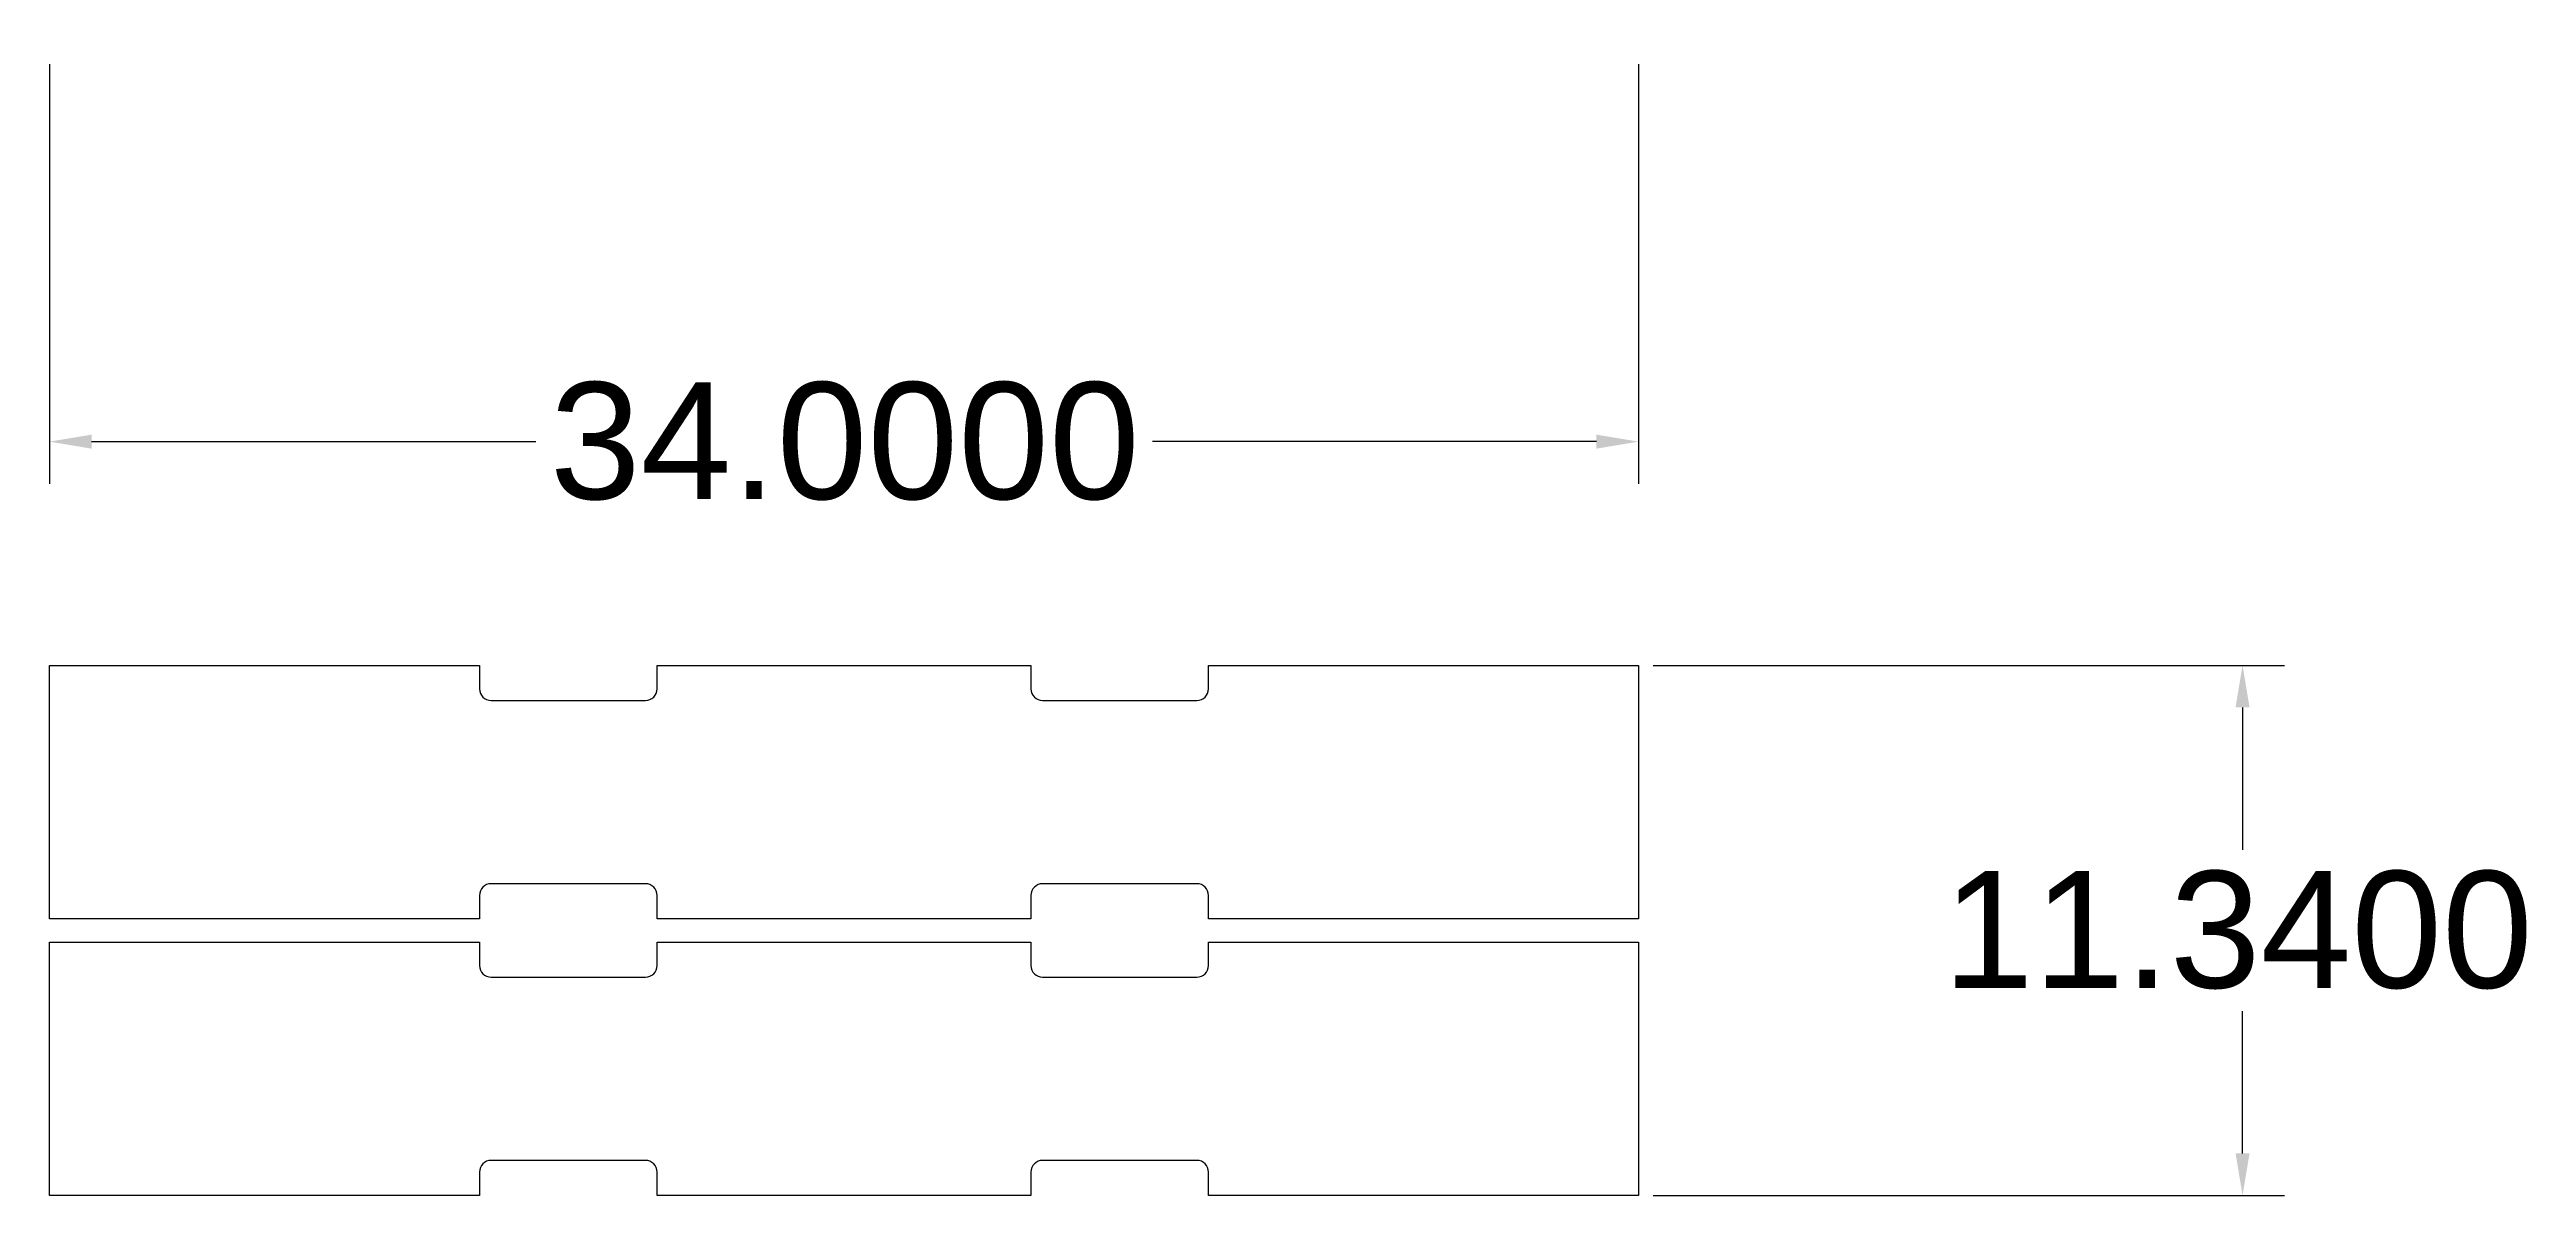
# Model space of a CAD drawing. Extents: x -420 to 2454, y -295 to 739.
# Drawn here: x 852.5 to 905.5, y -295.4 to -270.9 of the extents above; entities that cross this region are included whole.
import ezdxf

# ---------------------------------------------------------------- set-up
doc = ezdxf.new("R2010")
doc.units = 0
doc.header["$PDMODE"] = 32
doc.header["$PDSIZE"] = 0.38
doc.layers.get('0').update_dxf_attribs({"linetype": 'CONTINUOUS'})
doc.layers.get('DEFPOINTS').update_dxf_attribs({"linetype": 'CONTINUOUS'})
doc.layers.add('DEFAULT', color=7, linetype='CONTINUOUS')
doc.styles.add('ARIAL', font='txt')
doc.dimstyles.get("Standard").update_dxf_attribs({"dimtxt": 0.18, "dimasz": 0.18, "dimexe": 0.18, "dimexo": 0.0625, "dimgap": 0.09, "dimtad": 0, "dimtih": 1, "dimtoh": 1, "dimzin": 0, "dimcen": 0.09, "dimazin": 3, "dimtfac": 1, "dimtofl": 0, "dimtmove": 0, "dimatfit": 3})

msp = doc.modelspace()

# ---------------------------------------------------------------- blocks, each defined once
blk = doc.blocks.new('*D17')
at = {"layer": 'DEFAULT', "color": 0}
for p, q in [((886.821, -284.106), (900.334, -284.106)), ((899.434, -285.006), (899.434, -288.05)), ((899.434, -294.546), (899.434, -291.502)), ((886.821, -295.446), (900.334, -295.446))]:
    blk.add_line(p, q, dxfattribs=at)
for points in [[(899.584, -285.006), (899.284, -285.006), (899.434, -284.106)], [(899.284, -294.546), (899.584, -294.546), (899.434, -295.446)]]:
    blk.add_solid(points, dxfattribs=at)
at = {"layer": 'DEFPOINTS', "color": 0}
for p in [(886.509, -284.106), (886.509, -295.446), (899.434, -295.446)]:
    blk.add_point(p, dxfattribs=at)
at = {"layer": 'DEFAULT', "color": 0, "linetype": 'CONTINUOUS', "style": 'ARIAL'}
blk.add_text('11.3400', height=2.5, dxfattribs=at).set_placement((893.023, -291.005))
blk = doc.blocks.new('*D18')
at = {"layer": 'DEFAULT', "color": 0}
for p, q in [((852.509, -271.242), (852.509, -280.218)), ((886.509, -271.242), (886.509, -280.218)), ((853.409, -279.318), (862.911, -279.318)), ((885.609, -279.318), (876.106, -279.318))]:
    blk.add_line(p, q, dxfattribs=at)
for points in [[(853.409, -279.168), (853.409, -279.468), (852.509, -279.318)], [(885.609, -279.468), (885.609, -279.168), (886.509, -279.318)]]:
    blk.add_solid(points, dxfattribs=at)
at = {"layer": 'DEFPOINTS', "color": 0}
for p in [(852.509, -270.929), (886.509, -270.929), (886.509, -279.318)]:
    blk.add_point(p, dxfattribs=at)
at = {"layer": 'DEFAULT', "color": 0, "linetype": 'CONTINUOUS', "style": 'ARIAL'}
blk.add_text('34.0000', height=2.5, dxfattribs=at).set_placement((863.214, -280.547))

# ---------------------------------------------------------------- dimensions: what is measured, and where the dimension line sits
at = {"layer": 'DEFAULT'}
dim = msp.add_linear_dim(base=(886.509, -279.318), p1=(852.509, -270.929), p2=(886.509, -270.929), dimstyle='Standard', dxfattribs=at)
dim.commit()
dim.dimension.update_dxf_attribs({"geometry": '*D18', "text_midpoint": (869.509, -279.318)})
dim = msp.add_linear_dim(base=(899.434, -295.446), p1=(886.509, -284.106), p2=(886.509, -295.446), angle=90, dimstyle='Standard', dxfattribs=at)
dim.commit()
dim.dimension.update_dxf_attribs({"geometry": '*D17', "text_midpoint": (899.434, -289.776)})

# ---------------------------------------------------------------- linework, layer by layer
for p, q in [((852.509, -289.526), (852.509, -284.106)), ((852.509, -284.106), (861.709, -284.106)), ((861.709, -284.106), (861.709, -284.606)), ((865.509, -284.606), (865.509, -284.106)), ((865.509, -284.106), (873.509, -284.106)), ((873.509, -284.106), (873.509, -284.606)), ((877.309, -284.606), (877.309, -284.106)), ((877.309, -284.106), (886.509, -284.106)), ((886.509, -284.106), (886.509, -289.526)), ((861.959, -284.856), (865.259, -284.856)), ((873.759, -284.856), (877.059, -284.856)), ((865.259, -288.776), (861.959, -288.776)), ((877.059, -288.776), (873.759, -288.776)), ((861.709, -289.026), (861.709, -289.526)), ((865.509, -289.526), (865.509, -289.026)), ((873.509, -289.026), (873.509, -289.526)), ((877.309, -289.526), (877.309, -289.026)), ((861.709, -289.526), (852.509, -289.526)), ((873.509, -289.526), (865.509, -289.526)), ((886.509, -289.526), (877.309, -289.526)), ((852.509, -295.446), (852.509, -290.026)), ((852.509, -290.026), (861.709, -290.026)), ((861.709, -290.026), (861.709, -290.526)), ((865.509, -290.526), (865.509, -290.026)), ((865.509, -290.026), (873.509, -290.026)), ((873.509, -290.026), (873.509, -290.526)), ((877.309, -290.526), (877.309, -290.026)), ((877.309, -290.026), (886.509, -290.026)), ((886.509, -290.026), (886.509, -295.446)), ((861.959, -290.776), (865.259, -290.776)), ((873.759, -290.776), (877.059, -290.776)), ((861.709, -294.946), (861.709, -295.446)), ((865.259, -294.696), (861.959, -294.696)), ((865.509, -295.446), (865.509, -294.946)), ((873.509, -294.946), (873.509, -295.446)), ((877.059, -294.696), (873.759, -294.696)), ((877.309, -295.446), (877.309, -294.946)), ((861.709, -295.446), (852.509, -295.446)), ((873.509, -295.446), (865.509, -295.446)), ((886.509, -295.446), (877.309, -295.446))]:
    msp.add_line(p, q)
for centre, start, end in [((861.959, -284.606), 180, 270), ((865.259, -284.606), 270, 0), ((873.759, -284.606), 180, 270), ((877.059, -284.606), 270, 0), ((861.959, -289.026), 90, 180), ((865.259, -289.026), 0, 90), ((873.759, -289.026), 90, 180), ((877.059, -289.026), 0, 90), ((861.959, -290.526), 180, 270), ((865.259, -290.526), 270, 0), ((873.759, -290.526), 180, 270), ((877.059, -290.526), 270, 0), ((861.959, -294.946), 90, 180), ((865.259, -294.946), 0, 90), ((873.759, -294.946), 90, 180), ((877.059, -294.946), 0, 90)]:
    msp.add_arc(centre, 0.25, start, end)

msp.set_redraw_order([(e.dxf.handle, doc.entitydb.next_handle()) for e in msp.query("TEXT MTEXT ATTDEF DIMENSION ARC_DIMENSION")])  # texts and dimensions are drawn at this point

doc.saveas('drawing.dxf')
